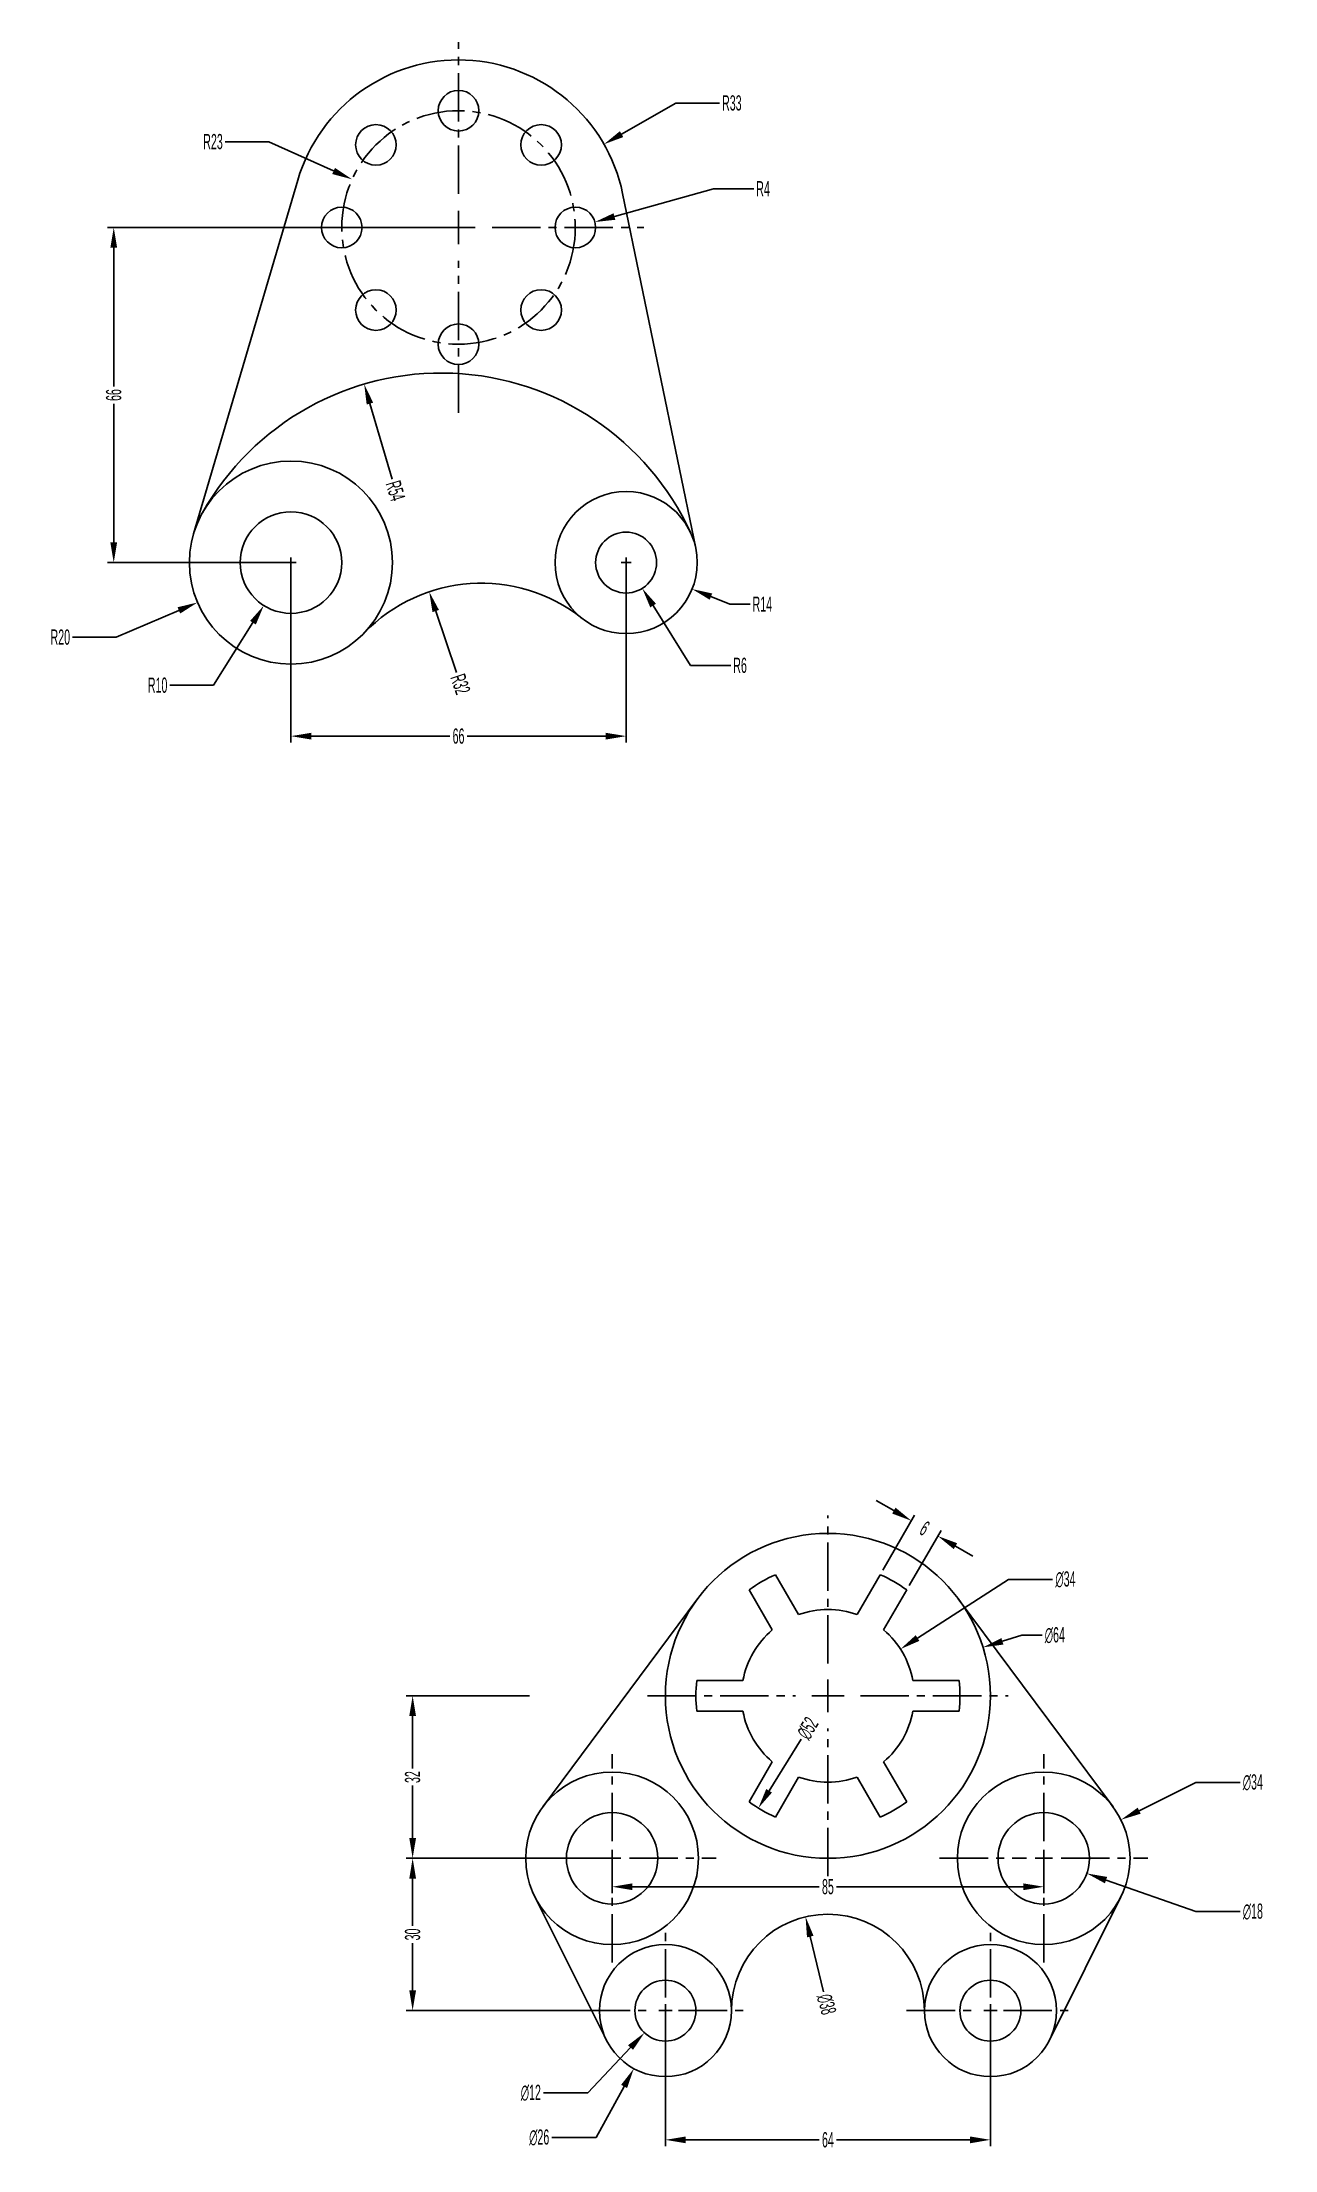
# Model space of a CAD drawing. Header units: millimetres. Extents: x 1568 to 31342, y 459 to 4403.
# Drawn here: x 10023.5 to 10266.2, y 1444.1 to 1859.3 of the extents above; entities that cross this region are included whole.
import ezdxf

# ---------------------------------------------------------------- set-up
doc = ezdxf.new("R2010")
doc.units = ezdxf.units.MM
doc.header["$LTSCALE"] = 0.5
doc.linetypes.add('CENTER2', pattern=[28.575, 19.05, -3.175, 3.175, -3.175])
doc.layers.add('centre line', color=3, linetype='CENTER2')
doc.layers.add('drawing', color=7, linetype='Continuous')
doc.styles.get("Standard").update_dxf_attribs({"font": 'arial.ttf', "width": 0.5})
doc.dimstyles.new('DARSHU2', dxfattribs={"dimtxt": 3, "dimasz": 4, "dimexe": 1.25, "dimexo": 1, "dimtad": 0, "dimtoh": 1, "dimdec": 1, "dimdsep": 46, "dimtxsty": 'Standard', "dimcen": 1, "dimclrd": 6, "dimclre": 6, "dimclrt": 6, "dimadec": 0, "dimazin": 0, "dimtfac": 1, "dimtdec": 1, "dimtofl": 0, "dimtmove": 0, "dimatfit": 3, "dimfxl": 1, "dimtfillclr": 256, "dimlwd": 25, "dimlwe": 25, "dimarcsym": 0})

msp = doc.modelspace()

# ---------------------------------------------------------------- blocks, each defined once
blk = doc.blocks.new('*U384')
at = {"layer": 'centre line', "color": 0, "linetype": 'CENTER2', "transparency": 16777216}
for p, q in [((0, 6.6), (0, 36.5)), ((-36.5, 0), (-6.6, 0)), ((6.6, 0), (36.5, 0)), ((0, -36.5), (0, -6.6))]:
    blk.add_line(p, q, dxfattribs=at)
at = {"layer": 'centre line', "color": 0, "linetype": 'Continuous', "transparency": 16777216}
for p, q in [((-3.3, 0), (3.3, 0)), ((0, -3.3), (0, 3.3))]:
    blk.add_line(p, q, dxfattribs=at)
blk = doc.blocks.new('*D385')
at = {"layer": 'Defpoints', "color": 0, "transparency": 16777216}
for p in [(10134.13, 1839.17), (10105.49, 1822.77)]:
    blk.add_point(p, dxfattribs=at)
at = {"layer": 'drawing', "color": 6, "linetype": 'Continuous', "lineweight": 25, "transparency": 16777216}
for p, q in [((10148.3, 1847.29), (10137.6, 1841.16)), ((10156.89, 1847.29), (10148.3, 1847.29))]:
    blk.add_line(p, q, dxfattribs=at)
at = {"layer": 'drawing', "color": 6, "lineweight": 25, "transparency": 16777216}
for p, q in [((10104.49, 1822.77), (10106.49, 1822.77)), ((10105.49, 1821.77), (10105.49, 1823.77))]:
    blk.add_line(p, q, dxfattribs=at)
at = {"layer": 'drawing', "color": 6, "transparency": 16777216}
blk.add_solid([(10137.27, 1841.74), (10137.93, 1840.58), (10134.13, 1839.17)], dxfattribs=at)
at = {"layer": 'drawing', "color": 6, "transparency": 16777216, "insert": (10159.31, 1847.29), "char_height": 3, "attachment_point": 5}
blk.add_mtext('R33', dxfattribs=at)
blk = doc.blocks.new('*D386')
at = {"layer": 'Defpoints', "color": 0, "transparency": 16777216}
for p in [(10128.49, 1822.77), (10132.34, 1823.85)]:
    blk.add_point(p, dxfattribs=at)
at = {"layer": 'drawing', "color": 6, "linetype": 'Continuous', "lineweight": 25, "transparency": 16777216}
for p, q in [((10155.72, 1830.4), (10136.19, 1824.93)), ((10163.63, 1830.4), (10155.72, 1830.4))]:
    blk.add_line(p, q, dxfattribs=at)
at = {"layer": 'drawing', "color": 6, "lineweight": 25, "transparency": 16777216}
for p, q in [((10127.49, 1822.77), (10129.49, 1822.77)), ((10128.49, 1821.77), (10128.49, 1823.77))]:
    blk.add_line(p, q, dxfattribs=at)
at = {"layer": 'drawing', "color": 6, "transparency": 16777216}
blk.add_solid([(10136.01, 1825.57), (10136.37, 1824.29), (10132.34, 1823.85)], dxfattribs=at)
at = {"layer": 'drawing', "color": 6, "transparency": 16777216, "insert": (10165.46, 1830.4), "char_height": 3, "attachment_point": 5}
blk.add_mtext('R4', dxfattribs=at)
blk = doc.blocks.new('*D387')
at = {"layer": 'Defpoints', "color": 0, "transparency": 16777216}
for p in [(10138.49, 1756.77), (10151.48, 1751.56)]:
    blk.add_point(p, dxfattribs=at)
at = {"layer": 'drawing', "color": 6, "lineweight": 25, "transparency": 16777216}
for p, q in [((10137.49, 1756.77), (10139.49, 1756.77)), ((10138.49, 1755.77), (10138.49, 1757.77))]:
    blk.add_line(p, q, dxfattribs=at)
at = {"layer": 'drawing', "color": 6, "linetype": 'Continuous', "lineweight": 25, "transparency": 16777216}
for p, q in [((10158.91, 1748.58), (10155.19, 1750.07)), ((10162.91, 1748.58), (10158.91, 1748.58))]:
    blk.add_line(p, q, dxfattribs=at)
at = {"layer": 'drawing', "color": 6, "transparency": 16777216}
blk.add_solid([(10155.44, 1750.69), (10154.95, 1749.46), (10151.48, 1751.56)], dxfattribs=at)
at = {"layer": 'drawing', "color": 6, "transparency": 16777216, "insert": (10165.32, 1748.58), "char_height": 3, "attachment_point": 5}
blk.add_mtext('R14', dxfattribs=at)
blk = doc.blocks.new('*D388')
at = {"layer": 'Defpoints', "color": 0, "transparency": 16777216}
for p in [(10138.49, 1756.77), (10141.68, 1751.69)]:
    blk.add_point(p, dxfattribs=at)
at = {"layer": 'drawing', "color": 6, "lineweight": 25, "transparency": 16777216}
for p, q in [((10137.49, 1756.77), (10139.49, 1756.77)), ((10138.49, 1755.77), (10138.49, 1757.77))]:
    blk.add_line(p, q, dxfattribs=at)
at = {"layer": 'drawing', "color": 6, "linetype": 'Continuous', "lineweight": 25, "transparency": 16777216}
for p, q in [((10151.19, 1736.52), (10143.8, 1748.3)), ((10159.1, 1736.52), (10151.19, 1736.52))]:
    blk.add_line(p, q, dxfattribs=at)
at = {"layer": 'drawing', "color": 6, "transparency": 16777216}
blk.add_solid([(10144.37, 1748.66), (10143.24, 1747.95), (10141.68, 1751.69)], dxfattribs=at)
at = {"layer": 'drawing', "color": 6, "transparency": 16777216, "insert": (10160.93, 1736.52), "char_height": 3, "attachment_point": 5}
blk.add_mtext('R6', dxfattribs=at)
blk = doc.blocks.new('*D389')
at = {"layer": 'Defpoints', "color": 0, "transparency": 16777216}
for p in [(10099.72, 1751.02), (10109.94, 1720.7)]:
    blk.add_point(p, dxfattribs=at)
at = {"layer": 'drawing', "color": 6, "linetype": 'Continuous', "lineweight": 25, "transparency": 16777216}
blk.add_line((10105.09, 1735.1), (10100.99, 1747.23), dxfattribs=at)
at = {"layer": 'drawing', "color": 6, "transparency": 16777216}
blk.add_solid([(10101.63, 1747.45), (10100.36, 1747.02), (10099.72, 1751.02)], dxfattribs=at)
at = {"layer": 'drawing', "color": 6, "transparency": 16777216, "insert": (10105.86, 1732.82), "char_height": 3, "attachment_point": 5, "rotation": 288.6405}
blk.add_mtext('R32', dxfattribs=at)
blk = doc.blocks.new('*D390')
at = {"layer": 'Defpoints', "color": 0, "transparency": 16777216}
for p in [(10086.91, 1791.92), (10102.13, 1740.11)]:
    blk.add_point(p, dxfattribs=at)
at = {"layer": 'drawing', "color": 6, "linetype": 'Continuous', "lineweight": 25, "transparency": 16777216}
blk.add_line((10092.4, 1773.22), (10088.04, 1788.09), dxfattribs=at)
at = {"layer": 'drawing', "color": 6, "transparency": 16777216}
blk.add_solid([(10088.68, 1788.27), (10087.4, 1787.9), (10086.91, 1791.92)], dxfattribs=at)
at = {"layer": 'drawing', "color": 6, "transparency": 16777216, "insert": (10093.08, 1770.9), "char_height": 3, "attachment_point": 5, "rotation": 286.3657}
blk.add_mtext('R54', dxfattribs=at)
blk = doc.blocks.new('*D391')
at = {"layer": 'Defpoints', "color": 0, "transparency": 16777216}
for p in [(10072.49, 1756.77), (10054.09, 1748.92)]:
    blk.add_point(p, dxfattribs=at)
at = {"layer": 'drawing', "color": 6, "lineweight": 25, "transparency": 16777216}
for p, q in [((10071.49, 1756.77), (10073.49, 1756.77)), ((10072.49, 1755.77), (10072.49, 1757.77))]:
    blk.add_line(p, q, dxfattribs=at)
at = {"layer": 'drawing', "color": 6, "linetype": 'Continuous', "lineweight": 25, "transparency": 16777216}
for p, q in [((10038.07, 1742.08), (10050.42, 1747.35)), ((10029.48, 1742.08), (10038.07, 1742.08))]:
    blk.add_line(p, q, dxfattribs=at)
at = {"layer": 'drawing', "color": 6, "transparency": 16777216}
blk.add_solid([(10050.15, 1747.97), (10050.68, 1746.74), (10054.09, 1748.92)], dxfattribs=at)
at = {"layer": 'drawing', "color": 6, "transparency": 16777216, "insert": (10027.07, 1742.08), "char_height": 3, "attachment_point": 5}
blk.add_mtext('R20', dxfattribs=at)
blk = doc.blocks.new('*D392')
at = {"layer": 'Defpoints', "color": 0, "transparency": 16777216}
for p in [(10072.49, 1756.77), (10067.15, 1748.32)]:
    blk.add_point(p, dxfattribs=at)
at = {"layer": 'drawing', "color": 6, "lineweight": 25, "transparency": 16777216}
for p, q in [((10071.49, 1756.77), (10073.49, 1756.77)), ((10072.49, 1755.77), (10072.49, 1757.77))]:
    blk.add_line(p, q, dxfattribs=at)
at = {"layer": 'drawing', "color": 6, "linetype": 'Continuous', "lineweight": 25, "transparency": 16777216}
for p, q in [((10057.23, 1732.61), (10065.01, 1744.94)), ((10048.64, 1732.61), (10057.23, 1732.61))]:
    blk.add_line(p, q, dxfattribs=at)
at = {"layer": 'drawing', "color": 6, "transparency": 16777216}
blk.add_solid([(10064.45, 1745.29), (10065.58, 1744.58), (10067.15, 1748.32)], dxfattribs=at)
at = {"layer": 'drawing', "color": 6, "transparency": 16777216, "insert": (10046.23, 1732.61), "char_height": 3, "attachment_point": 5}
blk.add_mtext('R10', dxfattribs=at)
blk = doc.blocks.new('*D393')
at = {"layer": 'Defpoints', "color": 0, "transparency": 16777216}
for p in [(10084.53, 1832.26), (10105.49, 1822.77)]:
    blk.add_point(p, dxfattribs=at)
at = {"layer": 'drawing', "color": 6, "linetype": 'Continuous', "lineweight": 25, "transparency": 16777216}
for p, q in [((10059.56, 1839.67), (10068.15, 1839.67)), ((10068.15, 1839.67), (10080.89, 1833.9))]:
    blk.add_line(p, q, dxfattribs=at)
at = {"layer": 'drawing', "color": 6, "lineweight": 25, "transparency": 16777216}
for p, q in [((10104.49, 1822.77), (10106.49, 1822.77)), ((10105.49, 1821.77), (10105.49, 1823.77))]:
    blk.add_line(p, q, dxfattribs=at)
at = {"layer": 'drawing', "color": 6, "transparency": 16777216}
blk.add_solid([(10081.16, 1834.51), (10080.61, 1833.3), (10084.53, 1832.26)], dxfattribs=at)
at = {"layer": 'drawing', "color": 6, "transparency": 16777216, "insert": (10057.14, 1839.67), "char_height": 3, "attachment_point": 5}
blk.add_mtext('R23', dxfattribs=at)
blk = doc.blocks.new('*D394')
at = {"layer": 'Defpoints', "color": 0, "transparency": 16777216}
for p in [(10072.49, 1756.77), (10138.49, 1756.77), (10138.49, 1722.59)]:
    blk.add_point(p, dxfattribs=at)
at = {"layer": 'drawing', "color": 6, "linetype": 'Continuous', "lineweight": 25, "transparency": 16777216}
for p, q in [((10072.49, 1755.77), (10072.49, 1721.34)), ((10138.49, 1755.77), (10138.49, 1721.34)), ((10076.49, 1722.59), (10103.79, 1722.59)), ((10134.49, 1722.59), (10107.19, 1722.59))]:
    blk.add_line(p, q, dxfattribs=at)
at = {"layer": 'drawing', "color": 6, "transparency": 16777216}
for points in [[(10076.49, 1723.25), (10076.49, 1721.92), (10072.49, 1722.59)], [(10134.49, 1723.25), (10134.49, 1721.92), (10138.49, 1722.59)]]:
    blk.add_solid(points, dxfattribs=at)
at = {"layer": 'drawing', "color": 6, "transparency": 16777216, "insert": (10105.49, 1722.59), "char_height": 3, "attachment_point": 5}
blk.add_mtext('66', dxfattribs=at)
blk = doc.blocks.new('*D395')
at = {"layer": 'Defpoints', "color": 0, "transparency": 16777216}
for p in [(10105.49, 1822.77), (10037.59, 1756.77), (10072.49, 1756.77)]:
    blk.add_point(p, dxfattribs=at)
at = {"layer": 'drawing', "color": 6, "linetype": 'Continuous', "lineweight": 25, "transparency": 16777216}
for p, q in [((10104.49, 1822.77), (10036.34, 1822.77)), ((10037.59, 1818.77), (10037.59, 1791.48)), ((10037.59, 1760.77), (10037.59, 1788.07)), ((10071.49, 1756.77), (10036.34, 1756.77))]:
    blk.add_line(p, q, dxfattribs=at)
at = {"layer": 'drawing', "color": 6, "transparency": 16777216}
for points in [[(10036.92, 1818.77), (10038.26, 1818.77), (10037.59, 1822.77)], [(10036.92, 1760.77), (10038.26, 1760.77), (10037.59, 1756.77)]]:
    blk.add_solid(points, dxfattribs=at)
at = {"layer": 'drawing', "color": 6, "transparency": 16777216, "insert": (10037.59, 1789.77), "char_height": 3, "attachment_point": 5, "rotation": 90}
blk.add_mtext('66', dxfattribs=at)
blk = doc.blocks.new('*U396')
at = {"layer": 'centre line', "color": 0, "linetype": 'CENTER2', "transparency": 16777216}
for p, q in [((0, 6.4), (0, 35.5)), ((-35.5, 0), (-6.4, 0)), ((6.4, 0), (35.5, 0)), ((0, -35.5), (0, -6.4))]:
    blk.add_line(p, q, dxfattribs=at)
at = {"layer": 'centre line', "color": 0, "linetype": 'Continuous', "transparency": 16777216}
for p, q in [((-3.2, 0), (3.2, 0)), ((0, -3.2), (0, 3.2))]:
    blk.add_line(p, q, dxfattribs=at)
blk = doc.blocks.new('*U397')
at = {"layer": 'centre line', "color": 0, "linetype": 'CENTER2', "transparency": 16777216}
for p, q in [((0, 3.4), (0, 20.5)), ((-20.5, 0), (-3.4, 0)), ((3.4, 0), (20.5, 0)), ((0, -20.5), (0, -3.4))]:
    blk.add_line(p, q, dxfattribs=at)
at = {"layer": 'centre line', "color": 0, "linetype": 'Continuous', "transparency": 16777216}
for p, q in [((-1.7, 0), (1.7, 0)), ((0, -1.7), (0, 1.7))]:
    blk.add_line(p, q, dxfattribs=at)
blk = doc.blocks.new('*U398')
at = {"layer": 'centre line', "color": 0, "linetype": 'CENTER2', "transparency": 16777216}
for p, q in [((0, 2.6), (0, 16.5)), ((-16.5, 0), (-2.6, 0)), ((2.6, 0), (16.5, 0)), ((0, -16.5), (0, -2.6))]:
    blk.add_line(p, q, dxfattribs=at)
at = {"layer": 'centre line', "color": 0, "linetype": 'Continuous', "transparency": 16777216}
for p, q in [((-1.3, 0), (1.3, 0)), ((0, -1.3), (0, 1.3))]:
    blk.add_line(p, q, dxfattribs=at)
blk = doc.blocks.new('*U399')
at = {"layer": 'centre line', "color": 0, "linetype": 'CENTER2', "transparency": 16777216}
for p, q in [((0, 3.4), (0, 20.5)), ((-20.5, 0), (-3.4, 0)), ((3.4, 0), (20.5, 0)), ((0, -20.5), (0, -3.4))]:
    blk.add_line(p, q, dxfattribs=at)
at = {"layer": 'centre line', "color": 0, "linetype": 'Continuous', "transparency": 16777216}
for p, q in [((-1.7, 0), (1.7, 0)), ((0, -1.7), (0, 1.7))]:
    blk.add_line(p, q, dxfattribs=at)
blk = doc.blocks.new('*U400')
at = {"layer": 'centre line', "color": 0, "linetype": 'CENTER2', "transparency": 16777216}
for p, q in [((0, 2.6), (0, 16.5)), ((-16.5, 0), (-2.6, 0)), ((2.6, 0), (16.5, 0)), ((0, -16.5), (0, -2.6))]:
    blk.add_line(p, q, dxfattribs=at)
at = {"layer": 'centre line', "color": 0, "linetype": 'Continuous', "transparency": 16777216}
for p, q in [((-1.3, 0), (1.3, 0)), ((0, -1.3), (0, 1.3))]:
    blk.add_line(p, q, dxfattribs=at)
blk = doc.blocks.new('*D401')
at = {"layer": 'centre line', "color": 6, "linetype": 'Continuous', "lineweight": 25, "transparency": 16777216}
for p, q in [((10146.23, 1470.57), (10146.23, 1444.87)), ((10210.23, 1470.57), (10210.23, 1444.87)), ((10150.23, 1446.12), (10176.53, 1446.12)), ((10206.23, 1446.12), (10179.93, 1446.12))]:
    blk.add_line(p, q, dxfattribs=at)
at = {"layer": 'centre line', "color": 6, "transparency": 16777216}
for points in [[(10150.23, 1446.78), (10150.23, 1445.45), (10146.23, 1446.12)], [(10206.23, 1446.78), (10206.23, 1445.45), (10210.23, 1446.12)]]:
    blk.add_solid(points, dxfattribs=at)
at = {"layer": 'Defpoints', "color": 0, "transparency": 16777216}
for p in [(10146.23, 1471.57), (10210.23, 1471.57), (10210.23, 1446.12)]:
    blk.add_point(p, dxfattribs=at)
at = {"layer": 'centre line', "color": 6, "transparency": 16777216, "insert": (10178.23, 1446.12), "char_height": 3, "attachment_point": 5}
blk.add_mtext('64', dxfattribs=at)
blk = doc.blocks.new('*D402')
at = {"layer": 'centre line', "color": 6, "linetype": 'Continuous', "lineweight": 25, "transparency": 16777216}
for p, q in [((10135.73, 1500.57), (10135.73, 1494.72)), ((10220.73, 1500.57), (10220.73, 1494.72)), ((10139.73, 1495.97), (10176.53, 1495.97)), ((10216.73, 1495.97), (10179.94, 1495.97))]:
    blk.add_line(p, q, dxfattribs=at)
at = {"layer": 'centre line', "color": 6, "transparency": 16777216}
for points in [[(10139.73, 1496.63), (10139.73, 1495.3), (10135.73, 1495.97)], [(10216.73, 1496.63), (10216.73, 1495.3), (10220.73, 1495.97)]]:
    blk.add_solid(points, dxfattribs=at)
at = {"layer": 'Defpoints', "color": 0, "transparency": 16777216}
for p in [(10135.73, 1501.57), (10220.73, 1501.57), (10220.73, 1495.97)]:
    blk.add_point(p, dxfattribs=at)
at = {"layer": 'centre line', "color": 6, "transparency": 16777216, "insert": (10178.23, 1495.97), "char_height": 3, "attachment_point": 5}
blk.add_mtext('85', dxfattribs=at)
blk = doc.blocks.new('*D403')
at = {"layer": 'centre line', "color": 6, "linetype": 'Continuous', "lineweight": 25, "transparency": 16777216}
for p, q in [((10119.46, 1533.57), (10095.2, 1533.57)), ((10096.45, 1529.57), (10096.45, 1519.26)), ((10096.45, 1505.57), (10096.45, 1515.88)), ((10119.46, 1501.57), (10095.2, 1501.57))]:
    blk.add_line(p, q, dxfattribs=at)
at = {"layer": 'centre line', "color": 6, "transparency": 16777216}
for points in [[(10095.79, 1529.57), (10097.12, 1529.57), (10096.45, 1533.57)], [(10095.79, 1505.57), (10097.12, 1505.57), (10096.45, 1501.57)]]:
    blk.add_solid(points, dxfattribs=at)
at = {"layer": 'Defpoints', "color": 0, "transparency": 16777216}
for p in [(10120.46, 1533.57), (10096.45, 1501.57), (10120.46, 1501.57)]:
    blk.add_point(p, dxfattribs=at)
at = {"layer": 'centre line', "color": 6, "transparency": 16777216, "insert": (10096.45, 1517.57), "char_height": 3, "attachment_point": 5, "rotation": 90}
blk.add_mtext('32', dxfattribs=at)
blk = doc.blocks.new('*D404')
at = {"layer": 'centre line', "color": 6, "linetype": 'Continuous', "lineweight": 25, "transparency": 16777216}
for p, q in [((10134.73, 1501.57), (10095.2, 1501.57)), ((10096.45, 1497.57), (10096.45, 1488.26)), ((10096.45, 1475.57), (10096.45, 1484.87)), ((10134.73, 1471.57), (10095.2, 1471.57))]:
    blk.add_line(p, q, dxfattribs=at)
at = {"layer": 'centre line', "color": 6, "transparency": 16777216}
for points in [[(10095.79, 1497.57), (10097.12, 1497.57), (10096.45, 1501.57)], [(10095.79, 1475.57), (10097.12, 1475.57), (10096.45, 1471.57)]]:
    blk.add_solid(points, dxfattribs=at)
at = {"layer": 'Defpoints', "color": 0, "transparency": 16777216}
for p in [(10135.73, 1501.57), (10096.45, 1471.57), (10135.73, 1471.57)]:
    blk.add_point(p, dxfattribs=at)
at = {"layer": 'centre line', "color": 6, "transparency": 16777216, "insert": (10096.45, 1486.57), "char_height": 3, "attachment_point": 5, "rotation": 90}
blk.add_mtext('30', dxfattribs=at)
blk = doc.blocks.new('*D405')
at = {"layer": 'centre line', "color": 6, "linetype": 'Continuous', "lineweight": 25, "transparency": 16777216}
for p, q in [((10191.21, 1570.05), (10187.75, 1572.05)), ((10189.05, 1558.3), (10195.3, 1569.13)), ((10194.24, 1555.3), (10200.5, 1566.13)), ((10203.34, 1563.05), (10206.8, 1561.05))]:
    blk.add_line(p, q, dxfattribs=at)
at = {"layer": 'centre line', "color": 6, "transparency": 16777216}
for points in [[(10191.55, 1570.63), (10190.88, 1569.47), (10194.68, 1568.05)], [(10203.67, 1563.63), (10203.01, 1562.47), (10199.87, 1565.05)]]:
    blk.add_solid(points, dxfattribs=at)
at = {"layer": 'Defpoints', "color": 0, "transparency": 16777216}
for p in [(10199.87, 1565.05), (10188.55, 1557.43), (10193.74, 1554.43)]:
    blk.add_point(p, dxfattribs=at)
at = {"layer": 'centre line', "color": 6, "transparency": 16777216, "insert": (10197.28, 1566.55), "char_height": 3, "attachment_point": 5, "rotation": 330}
blk.add_mtext('6', dxfattribs=at)
blk = doc.blocks.new('*D406')
at = {"layer": 'centre line', "color": 6, "linetype": 'Continuous', "lineweight": 25, "transparency": 16777216}
for p, q in [((10216.41, 1545.5), (10212.59, 1544.31)), ((10220.41, 1545.5), (10216.41, 1545.5))]:
    blk.add_line(p, q, dxfattribs=at)
at = {"layer": 'centre line', "color": 6, "lineweight": 25, "transparency": 16777216}
for p, q in [((10177.23, 1533.57), (10179.23, 1533.57)), ((10178.23, 1532.57), (10178.23, 1534.57))]:
    blk.add_line(p, q, dxfattribs=at)
at = {"layer": 'centre line', "color": 6, "transparency": 16777216}
blk.add_solid([(10212.39, 1544.95), (10212.79, 1543.67), (10208.78, 1543.12)], dxfattribs=at)
at = {"layer": 'Defpoints', "color": 0, "transparency": 16777216}
for p in [(10208.78, 1543.12), (10147.69, 1524.02)]:
    blk.add_point(p, dxfattribs=at)
at = {"layer": 'centre line', "color": 6, "transparency": 16777216, "insert": (10222.92, 1545.5), "char_height": 3, "attachment_point": 5}
blk.add_mtext('∅64', dxfattribs=at)
blk = doc.blocks.new('*D407')
at = {"layer": 'centre line', "color": 6, "linetype": 'Continuous', "lineweight": 25, "transparency": 16777216}
for p, q in [((10213.79, 1556.49), (10195.88, 1544.95)), ((10222.49, 1556.49), (10213.79, 1556.49))]:
    blk.add_line(p, q, dxfattribs=at)
at = {"layer": 'centre line', "color": 6, "lineweight": 25, "transparency": 16777216}
for p, q in [((10177.23, 1533.57), (10179.23, 1533.57)), ((10178.23, 1532.57), (10178.23, 1534.57))]:
    blk.add_line(p, q, dxfattribs=at)
at = {"layer": 'centre line', "color": 6, "transparency": 16777216}
blk.add_solid([(10195.52, 1545.51), (10196.24, 1544.39), (10192.52, 1542.78)], dxfattribs=at)
at = {"layer": 'Defpoints', "color": 0, "transparency": 16777216}
for p in [(10192.52, 1542.78), (10163.95, 1524.35)]:
    blk.add_point(p, dxfattribs=at)
at = {"layer": 'centre line', "color": 6, "transparency": 16777216, "insert": (10225.01, 1556.49), "char_height": 3, "attachment_point": 5}
blk.add_mtext('∅34', dxfattribs=at)
blk = doc.blocks.new('*D408')
at = {"layer": 'centre line', "color": 6, "linetype": 'Continuous', "lineweight": 25, "transparency": 16777216}
blk.add_line((10172.95, 1525.04), (10166.64, 1514.87), dxfattribs=at)
at = {"layer": 'centre line', "color": 6, "transparency": 16777216}
blk.add_solid([(10166.08, 1515.22), (10167.21, 1514.52), (10164.54, 1511.47)], dxfattribs=at)
at = {"layer": 'Defpoints', "color": 0, "transparency": 16777216}
for p in [(10191.93, 1555.67), (10164.54, 1511.47)]:
    blk.add_point(p, dxfattribs=at)
at = {"layer": 'centre line', "color": 6, "transparency": 16777216, "insert": (10174.27, 1527.17), "char_height": 3, "attachment_point": 5, "rotation": 58.2079}
blk.add_mtext('∅52', dxfattribs=at)
blk = doc.blocks.new('*D409')
at = {"layer": 'centre line', "color": 6, "linetype": 'Continuous', "lineweight": 25, "transparency": 16777216}
for p, q in [((10250.7, 1516.52), (10239.52, 1510.94)), ((10259.4, 1516.52), (10250.7, 1516.52))]:
    blk.add_line(p, q, dxfattribs=at)
at = {"layer": 'centre line', "color": 6, "lineweight": 25, "transparency": 16777216}
for p, q in [((10219.73, 1501.57), (10221.73, 1501.57)), ((10220.73, 1500.57), (10220.73, 1502.57))]:
    blk.add_line(p, q, dxfattribs=at)
at = {"layer": 'centre line', "color": 6, "transparency": 16777216}
blk.add_solid([(10239.23, 1511.54), (10239.82, 1510.35), (10235.94, 1509.16)], dxfattribs=at)
at = {"layer": 'Defpoints', "color": 0, "transparency": 16777216}
for p in [(10235.94, 1509.16), (10205.52, 1493.97)]:
    blk.add_point(p, dxfattribs=at)
at = {"layer": 'centre line', "color": 6, "transparency": 16777216, "insert": (10261.91, 1516.52), "char_height": 3, "attachment_point": 5}
blk.add_mtext('∅34', dxfattribs=at)
blk = doc.blocks.new('*D410')
at = {"layer": 'centre line', "color": 6, "lineweight": 25, "transparency": 16777216}
for p, q in [((10219.73, 1501.57), (10221.73, 1501.57)), ((10220.73, 1500.57), (10220.73, 1502.57))]:
    blk.add_line(p, q, dxfattribs=at)
at = {"layer": 'centre line', "color": 6, "linetype": 'Continuous', "lineweight": 25, "transparency": 16777216}
for p, q in [((10250.7, 1491.07), (10233, 1497.27)), ((10259.41, 1491.07), (10250.7, 1491.07))]:
    blk.add_line(p, q, dxfattribs=at)
at = {"layer": 'centre line', "color": 6, "transparency": 16777216}
blk.add_solid([(10233.22, 1497.9), (10232.78, 1496.64), (10229.23, 1498.59)], dxfattribs=at)
at = {"layer": 'Defpoints', "color": 0, "transparency": 16777216}
for p in [(10212.24, 1504.54), (10229.23, 1498.59)]:
    blk.add_point(p, dxfattribs=at)
at = {"layer": 'centre line', "color": 6, "transparency": 16777216, "insert": (10261.92, 1491.07), "char_height": 3, "attachment_point": 5}
blk.add_mtext('∅18', dxfattribs=at)
blk = doc.blocks.new('*D411')
at = {"layer": 'centre line', "color": 6, "linetype": 'Continuous', "lineweight": 25, "transparency": 16777216}
blk.add_line((10177.35, 1475.26), (10174.75, 1486.16), dxfattribs=at)
at = {"layer": 'centre line', "color": 6, "transparency": 16777216}
blk.add_solid([(10175.4, 1486.31), (10174.11, 1486), (10173.83, 1490.05)], dxfattribs=at)
at = {"layer": 'Defpoints', "color": 0, "transparency": 16777216}
for p in [(10173.83, 1490.05), (10182.64, 1453.08)]:
    blk.add_point(p, dxfattribs=at)
at = {"layer": 'centre line', "color": 6, "transparency": 16777216, "insert": (10177.94, 1472.81), "char_height": 3, "attachment_point": 5, "rotation": 283.4095}
blk.add_mtext('∅38', dxfattribs=at)
blk = doc.blocks.new('*D412')
at = {"layer": 'centre line', "color": 6, "lineweight": 25, "transparency": 16777216}
for p, q in [((10145.23, 1471.57), (10147.23, 1471.57)), ((10146.23, 1470.57), (10146.23, 1472.57))]:
    blk.add_line(p, q, dxfattribs=at)
at = {"layer": 'centre line', "color": 6, "linetype": 'Continuous', "lineweight": 25, "transparency": 16777216}
for p, q in [((10130.93, 1455.38), (10139.36, 1464.3)), ((10122.23, 1455.38), (10130.93, 1455.38))]:
    blk.add_line(p, q, dxfattribs=at)
at = {"layer": 'centre line', "color": 6, "transparency": 16777216}
blk.add_solid([(10138.88, 1464.76), (10139.85, 1463.84), (10142.11, 1467.21)], dxfattribs=at)
at = {"layer": 'Defpoints', "color": 0, "transparency": 16777216}
for p in [(10150.35, 1475.93), (10142.11, 1467.21)]:
    blk.add_point(p, dxfattribs=at)
at = {"layer": 'centre line', "color": 6, "transparency": 16777216, "insert": (10119.73, 1455.38), "char_height": 3, "attachment_point": 5}
blk.add_mtext('∅12', dxfattribs=at)
blk = doc.blocks.new('*D413')
at = {"layer": 'centre line', "color": 6, "lineweight": 25, "transparency": 16777216}
for p, q in [((10145.23, 1471.57), (10147.23, 1471.57)), ((10146.23, 1470.57), (10146.23, 1472.57))]:
    blk.add_line(p, q, dxfattribs=at)
at = {"layer": 'centre line', "color": 6, "linetype": 'Continuous', "lineweight": 25, "transparency": 16777216}
for p, q in [((10132.6, 1446.58), (10138.09, 1456.64)), ((10123.89, 1446.58), (10132.6, 1446.58))]:
    blk.add_line(p, q, dxfattribs=at)
at = {"layer": 'centre line', "color": 6, "transparency": 16777216}
blk.add_solid([(10137.51, 1456.96), (10138.68, 1456.32), (10140.01, 1460.15)], dxfattribs=at)
at = {"layer": 'Defpoints', "color": 0, "transparency": 16777216}
for p in [(10152.46, 1482.98), (10140.01, 1460.15)]:
    blk.add_point(p, dxfattribs=at)
at = {"layer": 'centre line', "color": 6, "transparency": 16777216, "insert": (10121.38, 1446.58), "char_height": 3, "attachment_point": 5}
blk.add_mtext('∅26', dxfattribs=at)

# ---------------------------------------------------------------- dimensions: what is measured, and where the dimension line sits
at = {"layer": 'centre line'}
dim = msp.add_aligned_dim(p1=(10188.548, 1557.433), p2=(10193.744, 1554.433), distance=12.261, dimstyle='DARSHU2', dxfattribs=at)
dim.commit()
dim.dimension.update_dxf_attribs({"geometry": '*D405', "text_midpoint": (10197.277, 1566.551)})
for p1, p2, picture, middle in [((10163.945, 1524.355), (10192.521, 1542.778), '*D407', (10225.007, 1556.492)), ((10191.931, 1555.666), (10164.535, 1511.467), '*D408', (10174.266, 1527.166)), ((10205.522, 1493.975), (10235.944, 1509.158), '*D409', (10261.914, 1516.523)), ((10212.239, 1504.543), (10229.227, 1498.59), '*D410', (10261.924, 1491.066)), ((10182.639, 1453.084), (10173.827, 1490.049), '*D411', (10177.937, 1472.808)), ((10152.46, 1482.978), (10140.006, 1460.155), '*D413', (10121.377, 1446.575)), ((10150.355, 1475.927), (10142.111, 1467.206), '*D412', (10119.726, 1455.378))]:
    dim = msp.add_diameter_dim_2p(p1=p1, p2=p2, dimstyle='DARSHU2', dxfattribs=at)
    dim.commit()
    dim.dimension.update_dxf_attribs({"geometry": picture, "text_midpoint": middle, "dimtype": 163})
dim = msp.add_diameter_dim_2p(p1=(10147.691, 1524.018), p2=(10208.775, 1543.115), dimstyle='DARSHU2', dxfattribs=at)
dim.commit()
dim.dimension.update_dxf_attribs({"geometry": '*D406', "text_midpoint": (10222.923, 1545.503)})
for base, p1, p2, picture, middle in [((10096.454, 1501.566), (10120.463, 1533.566), (10120.463, 1501.566), '*D403', (10096.454, 1517.566)), ((10096.454, 1471.566), (10135.733, 1501.566), (10135.733, 1471.566), '*D404', (10096.454, 1486.566))]:
    dim = msp.add_linear_dim(base=base, p1=p1, p2=p2, angle=90, dimstyle='DARSHU2', dxfattribs=at)
    dim.commit()
    dim.dimension.update_dxf_attribs({"geometry": picture, "text_midpoint": middle})
for base, p1, p2, picture, middle in [((10220.733, 1495.965), (10135.733, 1501.566), (10220.733, 1501.566), '*D402', (10178.233, 1495.965)), ((10210.233, 1446.118), (10146.233, 1471.566), (10210.233, 1471.566), '*D401', (10178.233, 1446.118))]:
    dim = msp.add_linear_dim(base=base, p1=p1, p2=p2, dimstyle='DARSHU2', dxfattribs=at)
    dim.commit()
    dim.dimension.update_dxf_attribs({"geometry": picture, "text_midpoint": middle})
at = {"layer": 'drawing'}
for center, mpoint, picture, middle in [((10105.489, 1822.775), (10134.128, 1839.17), '*D385', (10159.311, 1847.285)), ((10105.489, 1822.775), (10084.534, 1832.256), '*D393', (10057.142, 1839.668)), ((10128.489, 1822.775), (10132.341, 1823.854), '*D386', (10165.459, 1830.403)), ((10102.125, 1740.111), (10086.91, 1791.923), '*D390', (10093.082, 1770.905)), ((10072.489, 1756.775), (10054.095, 1748.923), '*D391', (10027.065, 1742.082)), ((10072.489, 1756.775), (10067.149, 1748.32), '*D392', (10046.227, 1732.611)), ((10138.489, 1756.775), (10141.676, 1751.692), '*D388', (10160.932, 1736.523)), ((10109.943, 1720.703), (10099.715, 1751.025), '*D389', (10105.857, 1732.817))]:
    dim = msp.add_radius_dim(center=center, mpoint=mpoint, dimstyle='DARSHU2', dxfattribs=at)
    dim.commit()
    dim.dimension.update_dxf_attribs({"geometry": picture, "text_midpoint": middle, "dimtype": 164})
dim = msp.add_linear_dim(base=(10037.589, 1756.775), p1=(10105.489, 1822.775), p2=(10072.489, 1756.775), angle=90, dimstyle='DARSHU2', dxfattribs=at)
dim.commit()
dim.dimension.update_dxf_attribs({"geometry": '*D395', "text_midpoint": (10037.589, 1789.775)})
dim = msp.add_linear_dim(base=(10138.489, 1722.588), p1=(10072.489, 1756.775), p2=(10138.489, 1756.775), dimstyle='DARSHU2', dxfattribs=at)
dim.commit()
dim.dimension.update_dxf_attribs({"geometry": '*D394', "text_midpoint": (10105.489, 1722.588)})
dim = msp.add_radius_dim(center=(10138.489, 1756.775), mpoint=(10151.482, 1751.563), dimstyle='DARSHU2', dxfattribs=at)
dim.commit()
dim.dimension.update_dxf_attribs({"geometry": '*D387', "text_midpoint": (10165.321, 1748.585)})

# ---------------------------------------------------------------- linework, layer by layer
at = {"layer": 'centre line'}
msp.add_circle((10105.489, 1822.775), 23, dxfattribs=at)
at = {"layer": 'drawing'}
for p, q in [((10073.834, 1832.102), (10053.304, 1762.428)), ((10137.81, 1829.435), (10152.201, 1759.601)), ((10167.918, 1557.433), (10172.465, 1549.558)), ((10188.548, 1557.433), (10184.002, 1549.558)), ((10152.558, 1552.666), (10122.093, 1511.713)), ((10162.722, 1554.433), (10167.268, 1546.558)), ((10193.744, 1554.433), (10189.198, 1546.558)), ((10203.908, 1552.666), (10234.373, 1511.713)), ((10152.407, 1536.566), (10161.5, 1536.566)), ((10204.059, 1536.566), (10194.966, 1536.566)), ((10152.407, 1530.566), (10161.5, 1530.566)), ((10204.059, 1530.566), (10194.966, 1530.566)), ((10162.722, 1512.7), (10167.268, 1520.575)), ((10193.744, 1512.7), (10189.198, 1520.575)), ((10167.918, 1509.7), (10172.465, 1517.575)), ((10188.548, 1509.7), (10184.002, 1517.575)), ((10120.522, 1493.976), (10134.601, 1465.762)), ((10235.944, 1493.976), (10221.865, 1465.762))]:
    msp.add_line(p, q, dxfattribs=at)
for centre, radius in [((10105.489, 1845.775), 4), ((10089.225, 1839.038), 4), ((10121.752, 1839.038), 4), ((10082.489, 1822.775), 4), ((10128.489, 1822.775), 4), ((10089.225, 1806.512), 4), ((10121.752, 1806.512), 4), ((10105.489, 1799.775), 4), ((10072.489, 1756.775), 20), ((10138.489, 1756.775), 14), ((10072.489, 1756.775), 10), ((10138.489, 1756.775), 6), ((10178.233, 1533.566), 32), ((10135.733, 1501.566), 17), ((10220.733, 1501.566), 17), ((10135.733, 1501.566), 9), ((10220.733, 1501.566), 9), ((10146.233, 1471.566), 13), ((10210.233, 1471.566), 13), ((10146.233, 1471.566), 6), ((10210.233, 1471.566), 6)]:
    msp.add_circle(centre, radius, dxfattribs=at)
for centre, radius, start, end in [((10105.489, 1822.775), 33, 11.64407, 163.58199), ((10102.125, 1740.111), 54, 24.61998, 150.65186), ((10109.943, 1720.703), 32, 51.64345, 136.07758), ((10178.233, 1533.566), 26, 113.37419, 126.62581), ((10178.233, 1533.566), 26, 53.37419, 66.62581), ((10178.233, 1533.566), 17, 70.16425, 109.83575), ((10178.233, 1533.566), 17, 130.16425, 169.83575), ((10178.233, 1533.566), 17, 10.16425, 49.83575), ((10178.233, 1533.566), 26, 173.37419, 186.62581), ((10178.233, 1533.566), 26, 353.37419, 6.62581), ((10178.233, 1533.566), 17, 190.16425, 229.83575), ((10178.233, 1533.566), 17, 310.16425, 349.83575), ((10178.233, 1533.566), 17, 250.16425, 289.83575), ((10178.233, 1533.566), 26, 233.37419, 246.62581), ((10178.233, 1533.566), 26, 293.37419, 306.62581), ((10178.233, 1471.566), 19, 0, 180)]:
    msp.add_arc(centre, radius, start, end, dxfattribs=at)

# ---------------------------------------------------------------- block references
at = {"layer": 'centre line', "linetype": 'CENTER2'}
for name, p in [('*U384', (10105.489, 1822.775)), ('*U396', (10178.233, 1533.566)), ('*U397', (10135.733, 1501.566)), ('*U399', (10220.733, 1501.566)), ('*U398', (10146.233, 1471.566)), ('*U400', (10210.233, 1471.566))]:
    msp.add_blockref(name, p, dxfattribs=at)

msp.set_redraw_order([(e.dxf.handle, doc.entitydb.next_handle()) for e in msp.query("TEXT MTEXT ATTDEF DIMENSION ARC_DIMENSION")])  # texts and dimensions are drawn at this point

doc.saveas('drawing.dxf')
